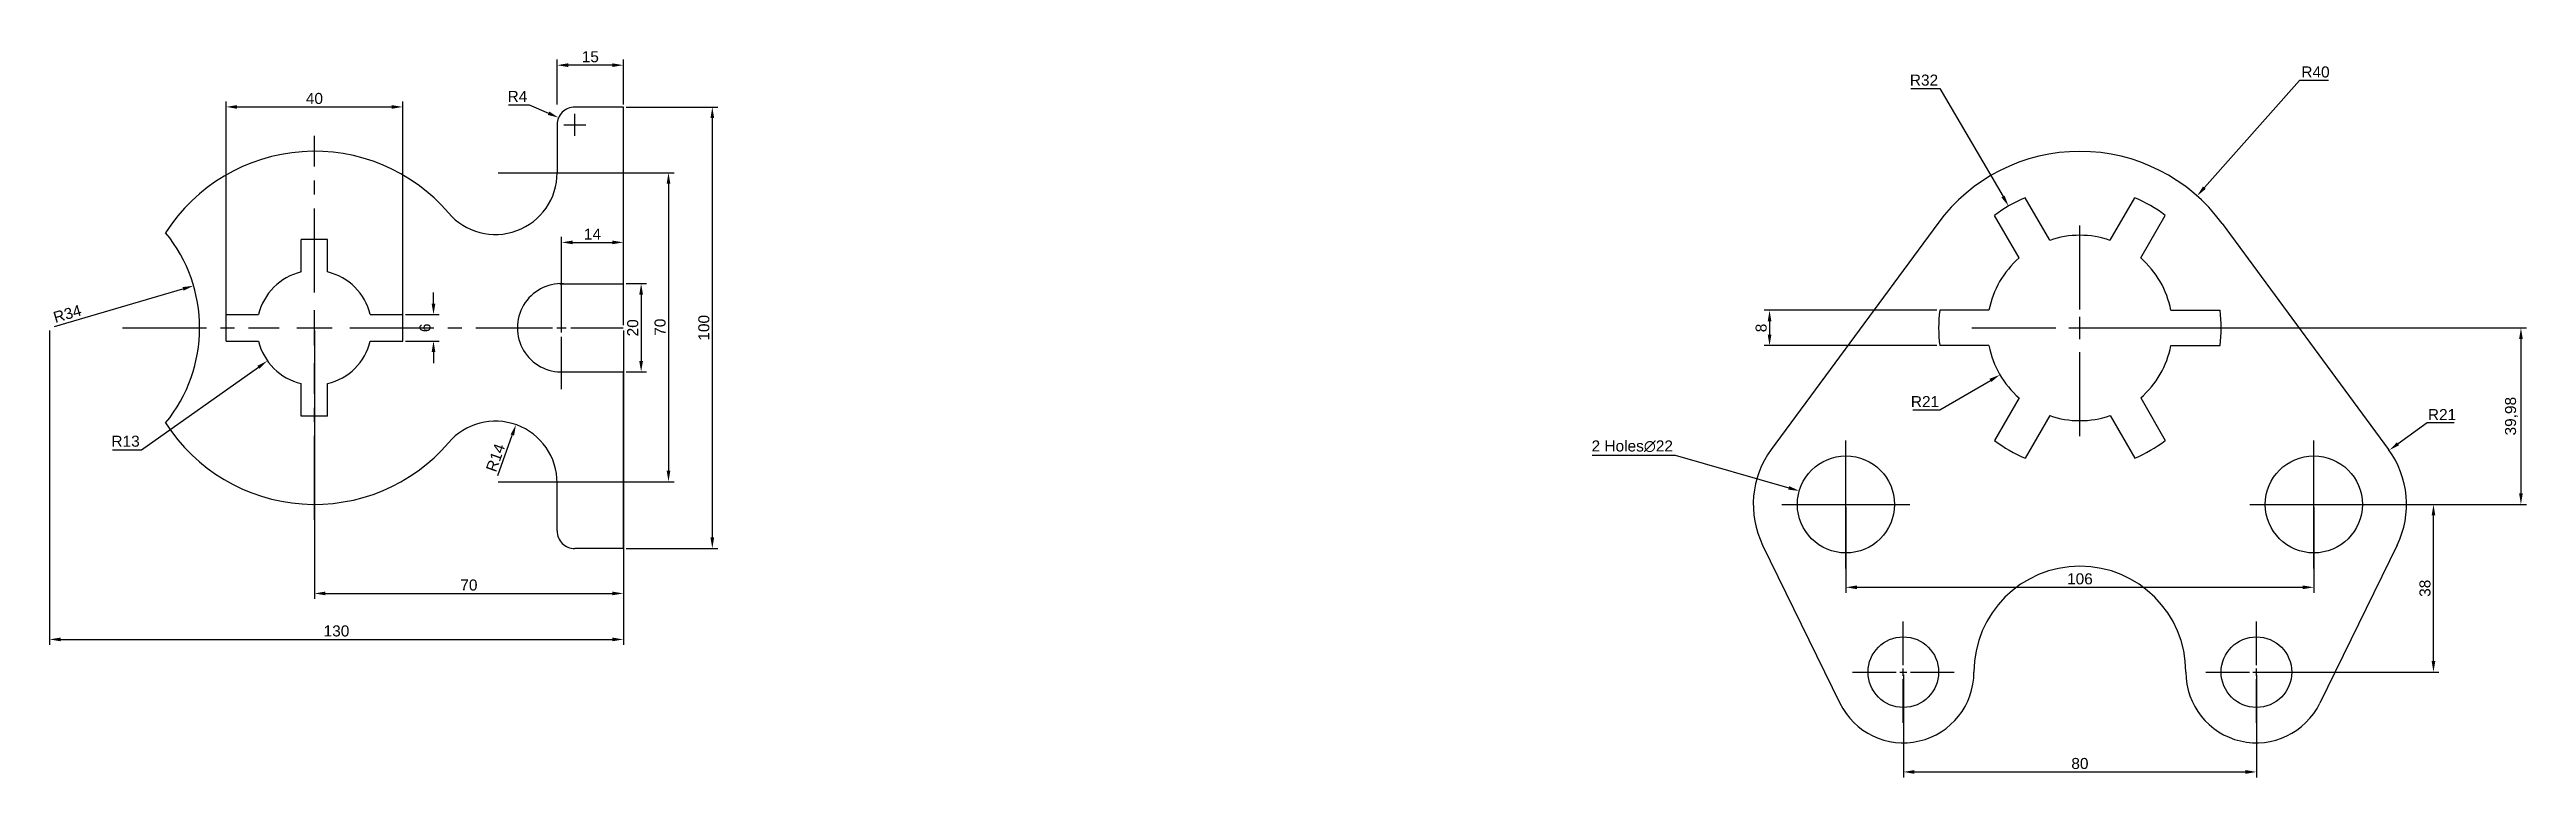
# Model space of a CAD drawing. Header units: inches. Extents: x 3868 to 10301, y 1982 to 2304.
# Drawn here: x 9740 to 10301, y 2098 to 2263 of the extents above; entities that cross this region are included whole.
import ezdxf

# ---------------------------------------------------------------- set-up
doc = ezdxf.new("R2010")
doc.units = ezdxf.units.IN
doc.linetypes.add('CENTER2', pattern=[28.575, 19.05, -3.175, 3.175, -3.175])
doc.styles.get("Standard").update_dxf_attribs({"font": 'arial.ttf'})
doc.dimstyles.new('ISO-25', dxfattribs={"dimtxt": 2.5, "dimasz": 2.5, "dimexe": 1.25, "dimexo": 0.625, "dimtad": 1, "dimtoh": 1, "dimtxsty": 'Standard', "dimcen": 2.5, "dimadec": 0, "dimazin": 0, "dimtfac": 1, "dimtofl": 0, "dimtmove": 0, "dimatfit": 3, "dimfxl": 1, "dimarcsym": 0})

msp = doc.modelspace()

# ---------------------------------------------------------------- blocks, each defined once
blk = doc.blocks.new('*U143')
at = {"color": 0, "linetype": 'CENTER2', "transparency": 16777216}
for p, q in [((0, 2.08), (0, 13.92)), ((-13.92, 0), (-2.08, 0)), ((2.08, 0), (13.92, 0)), ((0, -13.92), (0, -2.08))]:
    blk.add_line(p, q, dxfattribs=at)
at = {"color": 0, "linetype": 'Continuous', "transparency": 16777216}
for p, q in [((-1.04, 0), (1.04, 0)), ((0, -1.04), (0, 1.04))]:
    blk.add_line(p, q, dxfattribs=at)
blk = doc.blocks.new('*U145')
at = {"color": 0, "linetype": 'CENTER2', "transparency": 16777216}
for p, q in [((0, 8), (0, 43.5)), ((-43.5, 0), (-8, 0)), ((8, 0), (43.5, 0)), ((0, -43.5), (0, -8))]:
    blk.add_line(p, q, dxfattribs=at)
at = {"color": 0, "linetype": 'Continuous', "transparency": 16777216}
for p, q in [((-4, 0), (4, 0)), ((0, -4), (0, 4))]:
    blk.add_line(p, q, dxfattribs=at)
blk = doc.blocks.new('*D146')
at = {"color": 0, "lineweight": -2, "transparency": 16777216}
for p, q in [((9841.64, 2235.13), (9881.49, 2235.13)), ((9880.24, 2232.63), (9880.24, 2167.63)), ((9841.64, 2165.13), (9881.49, 2165.13))]:
    blk.add_line(p, q, dxfattribs=at)
at = {"color": 0, "transparency": 16777216}
for points in [[(9879.82, 2232.63), (9880.66, 2232.63), (9880.24, 2235.13)], [(9879.82, 2167.63), (9880.66, 2167.63), (9880.24, 2165.13)]]:
    blk.add_solid(points, dxfattribs=at)
at = {"layer": 'Defpoints', "color": 0, "transparency": 16777216}
for p in [(9841.02, 2235.13), (9841.02, 2165.13), (9880.24, 2165.13)]:
    blk.add_point(p, dxfattribs=at)
at = {"color": 0, "transparency": 16777216, "insert": (9878.34, 2200.13), "char_height": 2.5, "attachment_point": 5, "rotation": 90}
blk.add_mtext('70', dxfattribs=at)
blk = doc.blocks.new('*D147')
at = {"color": 0, "lineweight": -2, "transparency": 16777216}
for p, q in [((9780.02, 2200.61), (9780.02, 2251.28)), ((9820.02, 2200.61), (9820.02, 2251.28)), ((9782.52, 2250.03), (9817.52, 2250.03))]:
    blk.add_line(p, q, dxfattribs=at)
at = {"color": 0, "transparency": 16777216}
for points in [[(9782.52, 2250.44), (9782.52, 2249.61), (9780.02, 2250.03)], [(9817.52, 2250.44), (9817.52, 2249.61), (9820.02, 2250.03)]]:
    blk.add_solid(points, dxfattribs=at)
at = {"layer": 'Defpoints', "color": 0, "transparency": 16777216}
for p in [(9820.02, 2250.03), (9780.02, 2199.99), (9820.02, 2199.99)]:
    blk.add_point(p, dxfattribs=at)
at = {"color": 0, "transparency": 16777216, "insert": (9800.02, 2251.93), "char_height": 2.5, "attachment_point": 5}
blk.add_mtext('40', dxfattribs=at)
blk = doc.blocks.new('*D148')
at = {"color": 0, "lineweight": -2, "transparency": 16777216}
blk.add_line((9741.12, 2200.31), (9770.25, 2208.81), dxfattribs=at)
at = {"color": 0, "transparency": 16777216}
blk.add_solid([(9770.14, 2209.21), (9770.37, 2208.41), (9772.65, 2209.51)], dxfattribs=at)
at = {"layer": 'Defpoints', "color": 0, "transparency": 16777216}
for p in [(9772.65, 2209.51), (9740.02, 2199.99)]:
    blk.add_point(p, dxfattribs=at)
at = {"color": 0, "transparency": 16777216, "insert": (9744.05, 2203.15), "char_height": 2.5, "attachment_point": 5, "rotation": 16.2719}
blk.add_mtext('R34', dxfattribs=at)
blk = doc.blocks.new('*D149')
at = {"color": 0, "lineweight": -2, "transparency": 16777216}
for p, q in [((9797.52, 2199.99), (9802.52, 2199.99)), ((9800.02, 2197.49), (9800.02, 2202.49)), ((9760.86, 2172.38), (9787.35, 2191.06)), ((9754.26, 2172.38), (9760.86, 2172.38))]:
    blk.add_line(p, q, dxfattribs=at)
at = {"color": 0, "transparency": 16777216}
blk.add_solid([(9787.11, 2191.4), (9787.59, 2190.72), (9789.39, 2192.5)], dxfattribs=at)
at = {"layer": 'Defpoints', "color": 0, "transparency": 16777216}
for p in [(9800.02, 2199.99), (9789.39, 2192.5)]:
    blk.add_point(p, dxfattribs=at)
at = {"color": 0, "transparency": 16777216, "insert": (9757.24, 2174.28), "char_height": 2.5, "attachment_point": 5}
blk.add_mtext('R13', dxfattribs=at)
blk = doc.blocks.new('*D150')
at = {"color": 0, "lineweight": -2, "transparency": 16777216}
blk.add_line((9841.61, 2166.53), (9844.85, 2175.69), dxfattribs=at)
at = {"color": 0, "transparency": 16777216}
blk.add_solid([(9844.46, 2175.83), (9845.25, 2175.55), (9845.69, 2178.04)], dxfattribs=at)
at = {"layer": 'Defpoints', "color": 0, "transparency": 16777216}
for p in [(9845.69, 2178.04), (9841.02, 2164.85)]:
    blk.add_point(p, dxfattribs=at)
at = {"color": 0, "transparency": 16777216, "insert": (9841.04, 2170.56), "char_height": 2.5, "attachment_point": 5, "rotation": 70.5071}
blk.add_mtext('R14', dxfattribs=at)
blk = doc.blocks.new('*D151')
at = {"color": 0, "lineweight": -2, "transparency": 16777216}
for p, q in [((9827, 2205.49), (9827, 2207.99)), ((9820.64, 2202.99), (9828.25, 2202.99)), ((9820.64, 2196.99), (9828.25, 2196.99)), ((9827, 2194.49), (9827, 2191.99))]:
    blk.add_line(p, q, dxfattribs=at)
at = {"color": 0, "transparency": 16777216}
for points in [[(9826.58, 2205.49), (9827.42, 2205.49), (9827, 2202.99)], [(9826.58, 2194.49), (9827.42, 2194.49), (9827, 2196.99)]]:
    blk.add_solid(points, dxfattribs=at)
at = {"layer": 'Defpoints', "color": 0, "transparency": 16777216}
for p in [(9820.02, 2202.99), (9820.02, 2196.99), (9827, 2196.99)]:
    blk.add_point(p, dxfattribs=at)
at = {"color": 0, "transparency": 16777216, "insert": (9825.1, 2199.99), "char_height": 2.5, "attachment_point": 5, "rotation": 90}
blk.add_mtext('6', dxfattribs=at)
blk = doc.blocks.new('*D152')
at = {"color": 0, "lineweight": -2, "transparency": 16777216}
for p, q in [((9844.01, 2250.53), (9848.65, 2250.53)), ((9848.65, 2250.53), (9853.06, 2248.6)), ((9856.52, 2245.99), (9861.52, 2245.99)), ((9859.02, 2243.49), (9859.02, 2248.49))]:
    blk.add_line(p, q, dxfattribs=at)
at = {"color": 0, "transparency": 16777216}
blk.add_solid([(9853.23, 2248.98), (9852.9, 2248.22), (9855.35, 2247.59)], dxfattribs=at)
at = {"layer": 'Defpoints', "color": 0, "transparency": 16777216}
for p in [(9855.35, 2247.59), (9859.02, 2245.99)]:
    blk.add_point(p, dxfattribs=at)
at = {"color": 0, "transparency": 16777216, "insert": (9846.02, 2252.41), "char_height": 2.5, "attachment_point": 5}
blk.add_mtext('R4', dxfattribs=at)
blk = doc.blocks.new('*D153')
at = {"color": 0, "lineweight": -2, "transparency": 16777216}
for p, q in [((9870.64, 2249.99), (9891.41, 2249.99)), ((9890.16, 2247.49), (9890.16, 2152.49)), ((9870.64, 2149.99), (9891.41, 2149.99))]:
    blk.add_line(p, q, dxfattribs=at)
at = {"color": 0, "transparency": 16777216}
for points in [[(9889.75, 2247.49), (9890.58, 2247.49), (9890.16, 2249.99)], [(9889.75, 2152.49), (9890.58, 2152.49), (9890.16, 2149.99)]]:
    blk.add_solid(points, dxfattribs=at)
at = {"layer": 'Defpoints', "color": 0, "transparency": 16777216}
for p in [(9870.02, 2249.99), (9870.02, 2149.99), (9890.16, 2149.99)]:
    blk.add_point(p, dxfattribs=at)
at = {"color": 0, "transparency": 16777216, "insert": (9888.26, 2199.99), "char_height": 2.5, "attachment_point": 5, "rotation": 90}
blk.add_mtext('100', dxfattribs=at)
blk = doc.blocks.new('*D154')
at = {"color": 0, "lineweight": -2, "transparency": 16777216}
for p, q in [((9800.02, 2199.36), (9800.02, 2138.56)), ((9870.02, 2199.36), (9870.02, 2138.56)), ((9802.52, 2139.81), (9867.52, 2139.81))]:
    blk.add_line(p, q, dxfattribs=at)
at = {"color": 0, "transparency": 16777216}
for points in [[(9802.52, 2140.23), (9802.52, 2139.39), (9800.02, 2139.81)], [(9867.52, 2140.23), (9867.52, 2139.39), (9870.02, 2139.81)]]:
    blk.add_solid(points, dxfattribs=at)
at = {"layer": 'Defpoints', "color": 0, "transparency": 16777216}
for p in [(9800.02, 2199.99), (9870.02, 2199.99), (9870.02, 2139.81)]:
    blk.add_point(p, dxfattribs=at)
at = {"color": 0, "transparency": 16777216, "insert": (9835.02, 2141.71), "char_height": 2.5, "attachment_point": 5}
blk.add_mtext('70', dxfattribs=at)
blk = doc.blocks.new('*D155')
at = {"color": 0, "lineweight": -2, "transparency": 16777216}
for p, q in [((9740.02, 2199.36), (9740.02, 2128.14)), ((9870.02, 2199.36), (9870.02, 2128.14)), ((9742.52, 2129.39), (9867.52, 2129.39))]:
    blk.add_line(p, q, dxfattribs=at)
at = {"color": 0, "transparency": 16777216}
for points in [[(9742.52, 2129.81), (9742.52, 2128.98), (9740.02, 2129.39)], [(9867.52, 2129.81), (9867.52, 2128.98), (9870.02, 2129.39)]]:
    blk.add_solid(points, dxfattribs=at)
at = {"layer": 'Defpoints', "color": 0, "transparency": 16777216}
for p in [(9740.02, 2199.99), (9870.02, 2199.99), (9870.02, 2129.39)]:
    blk.add_point(p, dxfattribs=at)
at = {"color": 0, "transparency": 16777216, "insert": (9805.02, 2131.3), "char_height": 2.5, "attachment_point": 5}
blk.add_mtext('130', dxfattribs=at)
blk = doc.blocks.new('*D156')
at = {"color": 0, "lineweight": -2, "transparency": 16777216}
for p, q in [((9855.02, 2250.61), (9855.02, 2260.74)), ((9867.52, 2259.49), (9857.52, 2259.49)), ((9870.02, 2250.61), (9870.02, 2260.74))]:
    blk.add_line(p, q, dxfattribs=at)
at = {"color": 0, "transparency": 16777216}
for points in [[(9857.52, 2259.91), (9857.52, 2259.07), (9855.02, 2259.49)], [(9867.52, 2259.91), (9867.52, 2259.07), (9870.02, 2259.49)]]:
    blk.add_solid(points, dxfattribs=at)
at = {"layer": 'Defpoints', "color": 0, "transparency": 16777216}
for p in [(9855.02, 2259.49), (9855.02, 2249.99), (9870.02, 2249.99)]:
    blk.add_point(p, dxfattribs=at)
at = {"color": 0, "transparency": 16777216, "insert": (9862.52, 2261.39), "char_height": 2.5, "attachment_point": 5}
blk.add_mtext('15', dxfattribs=at)
blk = doc.blocks.new('*D157')
at = {"color": 0, "lineweight": -2, "transparency": 16777216}
for p, q in [((9870.64, 2209.99), (9875.29, 2209.99)), ((9874.04, 2207.49), (9874.04, 2192.49)), ((9870.64, 2189.99), (9875.29, 2189.99))]:
    blk.add_line(p, q, dxfattribs=at)
at = {"color": 0, "transparency": 16777216}
for points in [[(9873.62, 2207.49), (9874.46, 2207.49), (9874.04, 2209.99)], [(9873.62, 2192.49), (9874.46, 2192.49), (9874.04, 2189.99)]]:
    blk.add_solid(points, dxfattribs=at)
at = {"layer": 'Defpoints', "color": 0, "transparency": 16777216}
for p in [(9870.02, 2209.99), (9870.02, 2189.99), (9874.04, 2189.99)]:
    blk.add_point(p, dxfattribs=at)
at = {"color": 0, "transparency": 16777216, "insert": (9872.14, 2199.99), "char_height": 2.5, "attachment_point": 5, "rotation": 90}
blk.add_mtext('20', dxfattribs=at)
blk = doc.blocks.new('*D158')
at = {"color": 0, "lineweight": -2, "transparency": 16777216}
for p, q in [((9856.02, 2200.61), (9856.02, 2220.59)), ((9858.52, 2219.34), (9867.52, 2219.34)), ((9870.02, 2200.61), (9870.02, 2220.59))]:
    blk.add_line(p, q, dxfattribs=at)
at = {"color": 0, "transparency": 16777216}
for points in [[(9858.52, 2219.76), (9858.52, 2218.93), (9856.02, 2219.34)], [(9867.52, 2219.76), (9867.52, 2218.93), (9870.02, 2219.34)]]:
    blk.add_solid(points, dxfattribs=at)
at = {"layer": 'Defpoints', "color": 0, "transparency": 16777216}
for p in [(9870.02, 2219.34), (9856.02, 2199.99), (9870.02, 2199.99)]:
    blk.add_point(p, dxfattribs=at)
at = {"color": 0, "transparency": 16777216, "insert": (9863.02, 2221.22), "char_height": 2.5, "attachment_point": 5}
blk.add_mtext('14', dxfattribs=at)
blk = doc.blocks.new('*U159')
at = {"color": 7}
for p, q in [((-5.69, 4), (5.44, 4)), ((-5.69, -4), (5.44, -4))]:
    blk.add_line(p, q, dxfattribs=at)
blk.add_arc((-26.31, 0), 32, 352.8192, 7.1808, dxfattribs=at)
blk = doc.blocks.new('*U160')
at = {"color": 0, "linetype": 'ByBlock', "lineweight": -2, "transparency": 16777216}
for p, rotation in [((10186.83, 2222.74), 120), ((10213.14, 2222.74), 59.99999999999999), ((10173.68, 2199.95), 180), ((10186.83, 2177.17), 239.9999999999999), ((10213.14, 2177.17), 299.9999999999999)]:
    blk.add_blockref('*U159', p, dxfattribs=dict(at, rotation=rotation))
blk.add_blockref('*U159', (10226.3, 2199.95), dxfattribs=at)
blk = doc.blocks.new('*D161')
at = {"color": 0, "lineweight": -2, "transparency": 16777216}
for p, q in [((10167.61, 2203.95), (10128.43, 2203.95)), ((10129.68, 2201.45), (10129.68, 2198.45)), ((10167.61, 2195.95), (10128.43, 2195.95))]:
    blk.add_line(p, q, dxfattribs=at)
at = {"color": 0, "transparency": 16777216}
for points in [[(10129.27, 2201.45), (10130.1, 2201.45), (10129.68, 2203.95)], [(10129.27, 2198.45), (10130.1, 2198.45), (10129.68, 2195.95)]]:
    blk.add_solid(points, dxfattribs=at)
at = {"layer": 'Defpoints', "color": 0, "transparency": 16777216}
for p in [(10168.24, 2203.95), (10129.68, 2195.95), (10168.24, 2195.95)]:
    blk.add_point(p, dxfattribs=at)
at = {"color": 0, "transparency": 16777216, "insert": (10127.78, 2199.95), "char_height": 2.5, "attachment_point": 5, "rotation": 90}
blk.add_mtext('8', dxfattribs=at)
blk = doc.blocks.new('*D162')
at = {"color": 0, "lineweight": -2, "transparency": 16777216}
for p, q in [((10249.75, 2256.03), (10228.2, 2231.74)), ((10256.34, 2256.03), (10249.75, 2256.03)), ((10197.49, 2199.95), (10202.49, 2199.95)), ((10199.99, 2197.45), (10199.99, 2202.45))]:
    blk.add_line(p, q, dxfattribs=at)
at = {"color": 0, "transparency": 16777216}
blk.add_solid([(10227.88, 2232.02), (10228.51, 2231.46), (10226.54, 2229.87)], dxfattribs=at)
at = {"layer": 'Defpoints', "color": 0, "transparency": 16777216}
for p in [(10226.54, 2229.87), (10199.99, 2199.95)]:
    blk.add_point(p, dxfattribs=at)
at = {"color": 0, "transparency": 16777216, "insert": (10253.36, 2257.93), "char_height": 2.5, "attachment_point": 5}
blk.add_mtext('R40', dxfattribs=at)
blk = doc.blocks.new('*D163')
at = {"color": 0, "lineweight": -2, "transparency": 16777216}
for p, q in [((10197.49, 2199.95), (10202.49, 2199.95)), ((10199.99, 2197.45), (10199.99, 2202.45)), ((10168.27, 2181.39), (10179.71, 2188.08)), ((10162.15, 2181.39), (10168.27, 2181.39))]:
    blk.add_line(p, q, dxfattribs=at)
at = {"color": 0, "transparency": 16777216}
blk.add_solid([(10179.5, 2188.44), (10179.92, 2187.72), (10181.86, 2189.34)], dxfattribs=at)
at = {"layer": 'Defpoints', "color": 0, "transparency": 16777216}
for p in [(10199.99, 2199.95), (10181.86, 2189.34)]:
    blk.add_point(p, dxfattribs=at)
at = {"color": 0, "transparency": 16777216, "insert": (10164.9, 2183.27), "char_height": 2.5, "attachment_point": 5}
blk.add_mtext('R21', dxfattribs=at)
blk = doc.blocks.new('*D164')
at = {"color": 0, "lineweight": -2, "transparency": 16777216}
for p, q in [((10161.69, 2254.19), (10168.27, 2254.19)), ((10168.27, 2254.19), (10182.57, 2229.73)), ((10197.49, 2199.95), (10202.49, 2199.95)), ((10199.99, 2197.45), (10199.99, 2202.45))]:
    blk.add_line(p, q, dxfattribs=at)
at = {"color": 0, "transparency": 16777216}
blk.add_solid([(10182.93, 2229.94), (10182.21, 2229.52), (10183.83, 2227.57)], dxfattribs=at)
at = {"layer": 'Defpoints', "color": 0, "transparency": 16777216}
for p in [(10183.83, 2227.57), (10199.99, 2199.95)]:
    blk.add_point(p, dxfattribs=at)
at = {"color": 0, "transparency": 16777216, "insert": (10164.67, 2256.09), "char_height": 2.5, "attachment_point": 5}
blk.add_mtext('R32', dxfattribs=at)
blk = doc.blocks.new('*U165')
at = {"color": 0, "linetype": 'CENTER2', "transparency": 16777216}
for p, q in [((0, 4.2), (0, 24.5)), ((-24.5, 0), (-4.2, 0)), ((4.2, 0), (24.5, 0)), ((0, -24.5), (0, -4.2))]:
    blk.add_line(p, q, dxfattribs=at)
at = {"color": 0, "linetype": 'Continuous', "transparency": 16777216}
for p, q in [((-2.1, 0), (2.1, 0)), ((0, -2.1), (0, 2.1))]:
    blk.add_line(p, q, dxfattribs=at)
blk = doc.blocks.new('*U166')
at = {"color": 0, "linetype": 'CENTER2', "transparency": 16777216}
for p, q in [((0, 2.2), (0, 14.5)), ((-14.5, 0), (-2.2, 0)), ((2.2, 0), (14.5, 0)), ((0, -14.5), (0, -2.2))]:
    blk.add_line(p, q, dxfattribs=at)
at = {"color": 0, "linetype": 'Continuous', "transparency": 16777216}
for p, q in [((-1.1, 0), (1.1, 0)), ((0, -1.1), (0, 1.1))]:
    blk.add_line(p, q, dxfattribs=at)
blk = doc.blocks.new('*U167')
at = {"color": 0, "linetype": 'CENTER2', "transparency": 16777216}
for p, q in [((0, 2.2), (0, 14.5)), ((-14.5, 0), (-2.2, 0)), ((2.2, 0), (14.5, 0)), ((0, -14.5), (0, -2.2))]:
    blk.add_line(p, q, dxfattribs=at)
at = {"color": 0, "linetype": 'Continuous', "transparency": 16777216}
for p, q in [((-1.1, 0), (1.1, 0)), ((0, -1.1), (0, 1.1))]:
    blk.add_line(p, q, dxfattribs=at)
blk = doc.blocks.new('*U168')
at = {"color": 0, "linetype": 'CENTER2', "transparency": 16777216}
for p, q in [((0, 1.6), (0, 11.5)), ((-11.5, 0), (-1.6, 0)), ((1.6, 0), (11.5, 0)), ((0, -11.5), (0, -1.6))]:
    blk.add_line(p, q, dxfattribs=at)
at = {"color": 0, "linetype": 'Continuous', "transparency": 16777216}
for p, q in [((-0.8, 0), (0.8, 0)), ((0, -0.8), (0, 0.8))]:
    blk.add_line(p, q, dxfattribs=at)
blk = doc.blocks.new('*U169')
at = {"color": 0, "linetype": 'CENTER2', "transparency": 16777216}
for p, q in [((0, 1.6), (0, 11.5)), ((-11.5, 0), (-1.6, 0)), ((1.6, 0), (11.5, 0)), ((0, -11.5), (0, -1.6))]:
    blk.add_line(p, q, dxfattribs=at)
at = {"color": 0, "linetype": 'Continuous', "transparency": 16777216}
for p, q in [((-0.8, 0), (0.8, 0)), ((0, -0.8), (0, 0.8))]:
    blk.add_line(p, q, dxfattribs=at)
blk = doc.blocks.new('*D170')
at = {"color": 0, "lineweight": -2, "transparency": 16777216}
for p, q in [((10253.61, 2159.98), (10281.34, 2159.98)), ((10280.09, 2124.48), (10280.09, 2157.48)), ((10240.61, 2121.98), (10281.34, 2121.98))]:
    blk.add_line(p, q, dxfattribs=at)
at = {"color": 0, "transparency": 16777216}
for points in [[(10279.67, 2157.48), (10280.5, 2157.48), (10280.09, 2159.98)], [(10279.67, 2124.48), (10280.5, 2124.48), (10280.09, 2121.98)]]:
    blk.add_solid(points, dxfattribs=at)
at = {"layer": 'Defpoints', "color": 0, "transparency": 16777216}
for p in [(10252.99, 2159.98), (10280.09, 2159.98), (10239.99, 2121.98)]:
    blk.add_point(p, dxfattribs=at)
at = {"color": 0, "transparency": 16777216, "insert": (10278.18, 2140.98), "char_height": 2.5, "attachment_point": 5, "rotation": 90}
blk.add_mtext('38', dxfattribs=at)
blk = doc.blocks.new('*D171')
at = {"color": 0, "lineweight": -2, "transparency": 16777216}
for p, q in [((10200.61, 2199.95), (10301.15, 2199.95)), ((10299.9, 2197.45), (10299.9, 2162.48)), ((10253.61, 2159.98), (10301.15, 2159.98))]:
    blk.add_line(p, q, dxfattribs=at)
at = {"color": 0, "transparency": 16777216}
for points in [[(10299.49, 2197.45), (10300.32, 2197.45), (10299.9, 2199.95)], [(10299.49, 2162.48), (10300.32, 2162.48), (10299.9, 2159.98)]]:
    blk.add_solid(points, dxfattribs=at)
at = {"layer": 'Defpoints', "color": 0, "transparency": 16777216}
for p in [(10199.99, 2199.95), (10252.99, 2159.98), (10299.9, 2159.98)]:
    blk.add_point(p, dxfattribs=at)
at = {"color": 0, "transparency": 16777216, "insert": (10297.78, 2179.96), "char_height": 2.5, "attachment_point": 5, "rotation": 90}
blk.add_mtext('39,98', dxfattribs=at)
blk = doc.blocks.new('*D172')
at = {"color": 0, "lineweight": -2, "transparency": 16777216}
for p, q in [((10146.99, 2159.35), (10146.99, 2139.95)), ((10252.99, 2159.35), (10252.99, 2139.95)), ((10149.49, 2141.2), (10250.49, 2141.2))]:
    blk.add_line(p, q, dxfattribs=at)
at = {"color": 0, "transparency": 16777216}
for points in [[(10149.49, 2141.62), (10149.49, 2140.78), (10146.99, 2141.2)], [(10250.49, 2141.62), (10250.49, 2140.78), (10252.99, 2141.2)]]:
    blk.add_solid(points, dxfattribs=at)
at = {"layer": 'Defpoints', "color": 0, "transparency": 16777216}
for p in [(10146.99, 2159.98), (10252.99, 2159.98), (10252.99, 2141.2)]:
    blk.add_point(p, dxfattribs=at)
at = {"color": 0, "transparency": 16777216, "insert": (10199.99, 2143.1), "char_height": 2.5, "attachment_point": 5}
blk.add_mtext('106', dxfattribs=at)
blk = doc.blocks.new('*D173')
at = {"color": 0, "lineweight": -2, "transparency": 16777216}
for p, q in [((10159.99, 2121.35), (10159.99, 2098.12)), ((10239.99, 2121.35), (10239.99, 2098.12)), ((10162.49, 2099.37), (10237.49, 2099.37))]:
    blk.add_line(p, q, dxfattribs=at)
at = {"color": 0, "transparency": 16777216}
for points in [[(10162.49, 2099.79), (10162.49, 2098.95), (10159.99, 2099.37)], [(10237.49, 2099.79), (10237.49, 2098.95), (10239.99, 2099.37)]]:
    blk.add_solid(points, dxfattribs=at)
at = {"layer": 'Defpoints', "color": 0, "transparency": 16777216}
for p in [(10159.99, 2121.98), (10239.99, 2121.98), (10239.99, 2099.37)]:
    blk.add_point(p, dxfattribs=at)
at = {"color": 0, "transparency": 16777216, "insert": (10199.99, 2101.27), "char_height": 2.5, "attachment_point": 5}
blk.add_mtext('80', dxfattribs=at)
blk = doc.blocks.new('*D174')
at = {"color": 0, "lineweight": -2, "transparency": 16777216}
for p, q in [((10089.5, 2171.17), (10108.28, 2171.17)), ((10108.28, 2171.17), (10134.02, 2163.73)), ((10146.99, 2157.48), (10146.99, 2162.48)), ((10144.49, 2159.98), (10149.49, 2159.98))]:
    blk.add_line(p, q, dxfattribs=at)
at = {"color": 0, "transparency": 16777216}
blk.add_solid([(10134.13, 2164.13), (10133.9, 2163.33), (10136.42, 2163.03)], dxfattribs=at)
at = {"layer": 'Defpoints', "color": 0, "transparency": 16777216}
for p in [(10136.42, 2163.03), (10157.55, 2156.92)]:
    blk.add_point(p, dxfattribs=at)
at = {"color": 0, "transparency": 16777216, "insert": (10098.58, 2173.14), "char_height": 2.5, "attachment_point": 5}
blk.add_mtext('2 Holes∅22', dxfattribs=at)
blk = doc.blocks.new('*D175')
at = {"color": 0, "lineweight": -2, "transparency": 16777216}
for p, q in [((10278.66, 2178.45), (10272.06, 2173.7)), ((10284.78, 2178.45), (10278.66, 2178.45)), ((10252.99, 2157.48), (10252.99, 2162.48)), ((10250.49, 2159.98), (10255.49, 2159.98))]:
    blk.add_line(p, q, dxfattribs=at)
at = {"color": 0, "transparency": 16777216}
blk.add_solid([(10271.82, 2174.04), (10272.31, 2173.36), (10270.03, 2172.24)], dxfattribs=at)
at = {"layer": 'Defpoints', "color": 0, "transparency": 16777216}
for p in [(10270.03, 2172.24), (10252.99, 2159.98)]:
    blk.add_point(p, dxfattribs=at)
at = {"color": 0, "transparency": 16777216, "insert": (10282.03, 2180.33), "char_height": 2.5, "attachment_point": 5}
blk.add_mtext('R21', dxfattribs=at)

# ---------------------------------------------------------------- dimensions: what is measured, and where the dimension line sits
at = {"color": 240, "true_color": 0xed1f24}
for base, p1, p2, picture, middle in [((9855.016, 2259.489), (9870.016, 2249.988), (9855.016, 2249.988), '*D156', (9862.516, 2261.39)), ((9820.016, 2250.026), (9780.016, 2199.988), (9820.016, 2199.988), '*D147', (9800.016, 2251.927)), ((9870.016, 2219.345), (9856.016, 2199.988), (9870.016, 2199.988), '*D158', (9863.016, 2221.225)), ((9870.016, 2129.394), (9740.016, 2199.988), (9870.016, 2199.988), '*D155', (9805.016, 2131.296)), ((9870.016, 2139.811), (9800.016, 2199.988), (9870.016, 2199.988), '*D154', (9835.016, 2141.712)), ((10252.987, 2141.199), (10146.987, 2159.976), (10252.987, 2159.976), '*D172', (10199.987, 2143.1)), ((10239.987, 2099.37), (10159.987, 2121.976), (10239.987, 2121.976), '*D173', (10199.987, 2101.271))]:
    dim = msp.add_linear_dim(base=base, p1=p1, p2=p2, dimstyle='ISO-25', dxfattribs=at)
    dim.commit()
    dim.dimension.update_dxf_attribs({"geometry": picture, "text_midpoint": middle})
for center, mpoint, picture, middle in [((10199.987, 2199.952), (10183.832, 2227.575), '*D164', (10164.669, 2254.186)), ((10199.987, 2199.952), (10226.536, 2229.871), '*D162', (10253.358, 2256.032)), ((9859.016, 2245.988), (9855.352, 2247.594), '*D152', (9846.017, 2250.53)), ((9740.016, 2199.988), (9772.654, 2209.515), '*D148', (9744.58, 2201.32)), ((9800.016, 2199.988), (9789.391, 2192.497), '*D149', (9757.243, 2172.378)), ((10199.987, 2199.952), (10181.864, 2189.344), '*D163', (10164.897, 2181.386)), ((9841.016, 2164.846), (9845.687, 2178.043), '*D150', (9842.815, 2169.93)), ((10252.987, 2159.976), (10270.033, 2172.242), '*D175', (10282.031, 2178.45))]:
    dim = msp.add_radius_dim(center=center, mpoint=mpoint, dimstyle='ISO-25', dxfattribs=at)
    dim.commit()
    dim.dimension.update_dxf_attribs({"geometry": picture, "text_midpoint": middle, "dimtype": 164})
for base, p1, p2, picture, middle in [((9890.162, 2149.988), (9870.016, 2249.988), (9870.016, 2149.988), '*D153', (9888.261, 2199.988)), ((9880.241, 2165.131), (9841.016, 2235.131), (9841.016, 2165.131), '*D146', (9878.34, 2200.131)), ((9827.001, 2196.988), (9820.016, 2202.988), (9820.016, 2196.988), '*D151', (9825.1, 2199.988)), ((9874.04, 2189.988), (9870.016, 2209.988), (9870.016, 2189.988), '*D157', (9872.139, 2199.988)), ((10129.682, 2195.952), (10168.238, 2203.952), (10168.238, 2195.952), '*D161', (10127.78, 2199.952)), ((10299.905, 2159.976), (10199.987, 2199.952), (10252.987, 2159.976), '*D171', (10297.778, 2179.964)), ((10280.086, 2159.976), (10239.987, 2121.976), (10252.987, 2159.976), '*D170', (10278.184, 2140.976))]:
    dim = msp.add_linear_dim(base=base, p1=p1, p2=p2, angle=90, dimstyle='ISO-25', dxfattribs=at)
    dim.commit()
    dim.dimension.update_dxf_attribs({"geometry": picture, "text_midpoint": middle})
dim = msp.add_diameter_dim_2p(p1=(10157.555, 2156.921), p2=(10136.42, 2163.032), text='2 Holes<>', dimstyle='ISO-25', dxfattribs=at)
dim.commit()
dim.dimension.update_dxf_attribs({"geometry": '*D174', "text_midpoint": (10098.581, 2171.166), "dimtype": 163})

# ---------------------------------------------------------------- linework, layer by layer
at = {"color": 7}
for p, q in [((9855.016, 2245.988), (9855.016, 2235.131)), ((9870.016, 2249.988), (9859.016, 2249.988)), ((9870.016, 2209.988), (9870.016, 2249.988)), ((10167.768, 2223.657), (10130.072, 2172.421)), ((10232.207, 2223.657), (10269.902, 2172.421)), ((9803.016, 2219.988), (9797.016, 2219.988)), ((9797.016, 2212.637), (9797.016, 2219.988)), ((9797.016, 2212.637), (9797.016, 2219.988)), ((9803.016, 2219.988), (9797.016, 2219.988)), ((9797.016, 2212.637), (9797.016, 2219.988)), ((9797.016, 2212.637), (9797.016, 2219.988)), ((9803.016, 2212.637), (9803.016, 2219.988)), ((9803.016, 2212.637), (9803.016, 2219.988)), ((9855.593, 2209.988), (9870.016, 2209.988)), ((9780.016, 2202.988), (9787.367, 2202.988)), ((9780.016, 2202.988), (9787.367, 2202.988)), ((9780.016, 2196.988), (9780.016, 2202.988)), ((9780.016, 2196.988), (9780.016, 2202.988)), ((9780.016, 2202.988), (9787.367, 2202.988)), ((9780.016, 2202.988), (9787.367, 2202.988)), ((9812.665, 2202.988), (9820.016, 2202.988)), ((9812.665, 2202.988), (9820.016, 2202.988)), ((9812.665, 2202.988), (9820.016, 2202.988)), ((9812.665, 2202.988), (9820.016, 2202.988)), ((9820.016, 2196.988), (9820.016, 2202.988)), ((9820.016, 2196.988), (9820.016, 2202.988)), ((9780.016, 2196.988), (9787.367, 2196.988)), ((9780.016, 2196.988), (9787.367, 2196.988)), ((9812.665, 2196.988), (9820.016, 2196.988)), ((9812.665, 2196.988), (9820.016, 2196.988)), ((9855.593, 2189.988), (9870.016, 2189.988)), ((9870.016, 2149.988), (9870.016, 2189.988)), ((9797.016, 2179.988), (9797.016, 2187.339)), ((9797.016, 2179.988), (9797.016, 2187.339)), ((9797.016, 2179.988), (9797.016, 2187.339)), ((9797.016, 2179.988), (9797.016, 2187.339)), ((9803.016, 2179.988), (9803.016, 2187.339)), ((9803.016, 2179.988), (9803.016, 2187.339)), ((9803.016, 2179.988), (9797.016, 2179.988)), ((9803.016, 2179.988), (9797.016, 2179.988)), ((9855.016, 2153.988), (9855.016, 2164.846)), ((9870.016, 2149.988), (9859.016, 2149.988)), ((10128.119, 2150.758), (10145.611, 2114.953)), ((10271.856, 2150.758), (10254.363, 2114.953))]:
    msp.add_line(p, q, dxfattribs=at)
for centre, radius in [((10146.987, 2159.976), 11), ((10252.987, 2159.976), 11), ((10159.987, 2121.976), 8), ((10239.987, 2121.976), 8)]:
    msp.add_circle(centre, radius, dxfattribs=at)
at = {"color": 7, "linetype": 'CENTER2'}
for centre, start, end in [((9859.016, 2245.988), 90, 180), ((9859.016, 2153.988), 180, 270)]:
    msp.add_arc(centre, 4, start, end, dxfattribs=at)
at = {"color": 7}
for centre, radius, start, end in [((9800.016, 2199.988), 40, 40.60106, 147.40506), ((10199.987, 2199.952), 40, 36.34332, 143.65668), ((9841.016, 2235.131), 14, 220.60106, 0), ((9740.016, 2199.988), 34, 320.67189, 39.32811), ((10199.987, 2199.952), 21, 70.98058, 109.01942), ((9800.016, 2199.988), 13, 103.34236, 166.65764), ((9800.016, 2199.988), 13, 13.34236, 76.65764), ((10199.987, 2199.952), 21, 130.98058, 169.01942), ((10199.987, 2199.952), 21, 10.98058, 49.01942), ((9856.016, 2199.988), 10.009, 87.58066, 272.41934), ((9800.016, 2199.988), 13, 193.34236, 256.65764), ((9800.016, 2199.988), 13, 283.34236, 346.65764), ((10199.987, 2199.952), 21, 190.98058, 229.01942), ((10199.987, 2199.952), 21, 310.98058, 349.01942), ((9800.016, 2199.988), 40, 212.59494, 319.39894), ((9841.016, 2164.846), 14, 0, 139.39894), ((10199.987, 2199.952), 21, 250.98058, 289.01942), ((10146.987, 2159.976), 21, 143.65668, 206.0377), ((10252.987, 2159.976), 21, 333.9623, 36.34332), ((10199.987, 2121.976), 24, 0, 180), ((10159.987, 2121.976), 16, 206.0377, 0), ((10239.987, 2121.976), 16, 180, 333.9623)]:
    msp.add_arc(centre, radius, start, end, dxfattribs=at)

# ---------------------------------------------------------------- block references
at = {"color": 7, "linetype": 'CENTER2'}
for name, p in [('*U145', (9800.016, 2199.988)), ('*U143', (9856.016, 2199.988))]:
    msp.add_blockref(name, p, dxfattribs=at)
at = {"color": 7}
msp.add_blockref('*U160', (0, 0), dxfattribs=at)
at = {"color": 85, "linetype": 'CENTER2', "true_color": 0x58ba48}
for name, p in [('*U165', (10199.987, 2199.952)), ('*U167', (10146.987, 2159.976)), ('*U166', (10252.987, 2159.976)), ('*U168', (10159.987, 2121.976)), ('*U169', (10239.987, 2121.976))]:
    msp.add_blockref(name, p, dxfattribs=at)

msp.set_redraw_order([(e.dxf.handle, doc.entitydb.next_handle()) for e in msp.query("TEXT MTEXT ATTDEF DIMENSION ARC_DIMENSION")])  # texts and dimensions are drawn at this point

doc.saveas('drawing.dxf')
